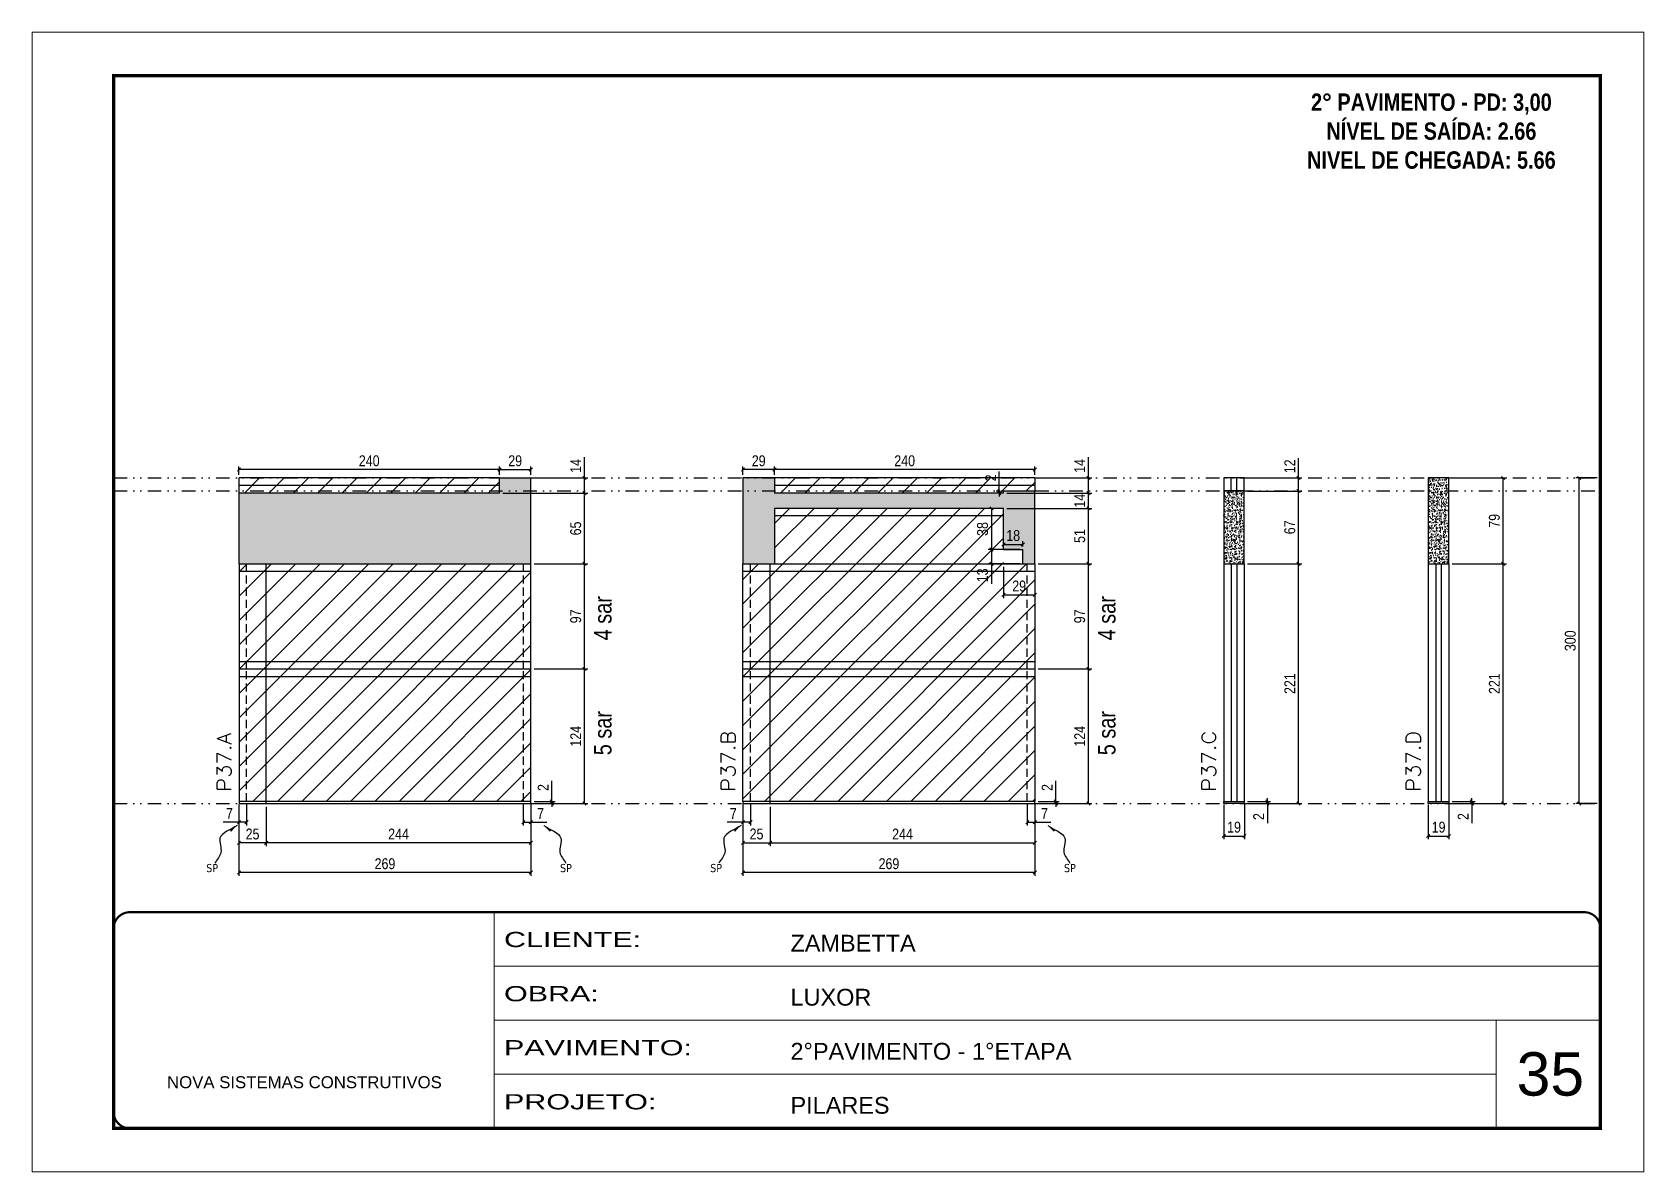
# Model space of a CAD drawing. Extents: x 14400 to 24104, y -21631 to 6985.
# Drawn here: x 17583 to 19068, y -3254 to -2204 of the extents above; entities that cross this region are included whole.
import ezdxf

# ---------------------------------------------------------------- set-up
doc = ezdxf.new("R2010")
doc.units = 0
for name, pattern in [('CONTINUO', [0]), ('DASHED', [0.75, 0.5, -0.25]), ('DIVIDE2', [0.625, 0.25, -0.125, 0, -0.125, 0, -0.125]), ('HIDDEN', [0.375, 0.25, -0.125])]:
    doc.linetypes.add(name, pattern=pattern)
for name, color, linetype, lineweight in [('CARIMBO', 255, 'Continuous', 9), ('Folhas', 255, 'Continuous', 9), ('Hachura', 251, 'Continuous', 9), ('SARRAFO DE PRESSAO', 251, 'DASHED', 9), ('Texto Seção', 7, 'Continuous', 15)]:
    doc.layers.add(name, color=color, linetype=linetype, lineweight=lineweight)
for name, color, linetype in [('COTA', 241, 'Continuous'), ('NOMENCLATURA', 7, 'Continuous'), ('Nível', 160, 'Continuous'), ('Painéis', 200, 'Continuous'), ('SARR_2.2x7', 40, 'Continuous'), ('texto', 7, 'Continuous')]:
    doc.layers.add(name, color=color, linetype=linetype)
doc.styles.add('ARIAL', font='arial.ttf')
doc.styles.add('ARIAL_NARROW', font='ARIALN.TTF', dxfattribs={"height": 0.2})
doc.styles.add('COTA TECNICA', font='techl___.ttf', dxfattribs={"height": 10})
doc.styles.add('COTA TECNICA-50', font='techl___.ttf', dxfattribs={"height": 10})
doc.styles.add('REGUA-120', font='ROMANS.shx', dxfattribs={"height": 15})
doc.styles.add('ROMANC', font='techb___.ttf', dxfattribs={"height": 2.5})
doc.styles.get("Standard").update_dxf_attribs({"font": 'arial.ttf'})
doc.styles.add('Tecnologia', font='')
doc.styles.get('Tecnologia').set_extended_font_data('Forgotten Futurist')
doc.dimstyles.new('COTA PAINEL-50', dxfattribs={"dimtxt": 10, "dimasz": 3, "dimexe": 3, "dimexo": 3, "dimgap": 3, "dimtad": 1, "dimdec": 1, "dimzin": 12, "dimdsep": 46, "dimtxsty": 'COTA TECNICA-50', "dimblk1": 'OBLIQUE', "dimblk2": 'OBLIQUE', "dimsah": 1, "dimcen": 0.9, "dimclrd": 4, "dimclre": 4, "dimclrt": 240, "dimadec": 1, "dimazin": 3, "dimtfac": 1, "dimtdec": 1, "dimtmove": 0, "dimatfit": 3, "dimfxl": 1, "dimtolj": 1, "dimtzin": 12, "dimarcsym": 0})
doc.dimstyles.new('PAINEL', dxfattribs={"dimtxt": 10, "dimasz": 3, "dimexe": 3, "dimexo": 3, "dimgap": 3, "dimtad": 1, "dimdec": 1, "dimzin": 12, "dimdsep": 46, "dimtxsty": 'COTA TECNICA', "dimblk1": 'OBLIQUE', "dimblk2": 'OBLIQUE', "dimsah": 1, "dimcen": 0.9, "dimclrd": 4, "dimclre": 4, "dimclrt": 240, "dimadec": 1, "dimazin": 3, "dimtfac": 1, "dimtdec": 1, "dimtmove": 0, "dimatfit": 3, "dimfxl": 1, "dimtolj": 1, "dimtzin": 12, "dimarcsym": 0})
doc.dimstyles.get("Standard").update_dxf_attribs({"dimtxt": 0.18, "dimasz": 0.18, "dimexe": 0.18, "dimexo": 0.0625, "dimgap": 0.09, "dimtad": 0, "dimtih": 1, "dimtoh": 1, "dimdec": 4, "dimzin": 0, "dimdsep": 46, "dimtxsty": 'Standard', "dimcen": 0.09, "dimadec": 0, "dimazin": 0, "dimtfac": 1, "dimtdec": 4, "dimtofl": 0, "dimtmove": 0, "dimatfit": 3, "dimfxl": 1, "dimtolj": 1, "dimtzin": 0, "dimarcsym": 0})

msp = doc.modelspace()

# ---------------------------------------------------------------- texts
at = {"layer": 'CARIMBO', "style": 'ARIAL'}
msp.add_text('35', height=40, dxfattribs=at).set_placement((18951.33, -3183.73))
at = {"layer": 'NOMENCLATURA', "style": 'ARIAL_NARROW'}
for s, p in [('4 sar', (18117.26, -2764.23)), ('4 sar', (18581.66, -2764.23)), ('5 sar', (18117.26, -2870.07)), ('5 sar', (18581.66, -2870.07))]:
    msp.add_text(s, height=16, rotation=90, dxfattribs=at).set_placement(p)
at = {"layer": 'NOMENCLATURA', "color": 2, "insert": (18872.79, -2260.29), "char_height": 16, "attachment_point": 2, "style": 'ROMANC'}
msp.add_mtext_dynamic_manual_height_columns('2° PAVIMENTO - PD: 3,00\\PNÍVEL DE SAÍDA: 2.66\\PNIVEL DE CHEGADA: 5.66', width=432.3511, gutter_width=1, heights=[0], dxfattribs=at)
at = {"layer": 'texto', "color": 0, "char_height": 7.5, "attachment_point": 5}
for insert in [(17749.24, -2974.08), (18075.27, -2974.08), (18213.64, -2974.08), (18539.66, -2974.08)]:
    msp.add_mtext('{\\fTahoma|b0|i0|c0|p34;\\C4;SP}', dxfattribs=dict(at, insert=insert))
at = {"layer": 'Texto Seção', "style": 'REGUA-120', "width": 1.1}
for s, p in [('P37.A', (17766.77, -2903.83)), ('P37.B', (18231.17, -2903.83)), ('P37.C', (18674.12, -2903.83)), ('P37.D', (18862.62, -2903.83))]:
    msp.add_text(s, height=13, rotation=90, dxfattribs=at).set_placement(p)

# ---------------------------------------------------------------- blocks, each defined once
blk = doc.blocks.new('9999999999')
at = {"color": 30, "linetype": 'CONTINUO'}
for p, q in [((98564.6, 34230.2), (98564.6, 34429.4)), ((98564.6, 34379.6), (99584, 34379.6)), ((98564.6, 34329.8), (99488, 34329.8)), ((99584, 34329.8), (99488, 34329.8)), ((99488, 34329.8), (99488, 34230.2)), ((98564.6, 34280), (99488, 34280))]:
    blk.add_line(p, q, dxfattribs=at)
at = {"color": 30, "linetype": 'CONTINUO', "const_width": 2}
blk.add_lwpolyline([(99584, 34230.2), (99584, 34414.4, 0.414214), (99569, 34429.4), (98229, 34429.4, 0.414214), (98214, 34414.4), (98214, 34245.2, 0.414214), (98229, 34230.2), (99584, 34230.2)], format="xyb", dxfattribs=at)
at = {"layer": 'Folhas'}
blk.add_lwpolyline([(98139, 34190.2), (99624, 34190.2), (99624, 35240.2), (98139, 35240.2)], close=True, dxfattribs=at)
at = {"layer": 'Folhas', "color": 30, "const_width": 3}
blk.add_lwpolyline([(98214, 34230.2), (99584, 34230.2), (99584, 35200.2), (98214, 35200.2)], close=True, dxfattribs=at)
at = {"color": 7, "linetype": 'Continuous', "ltscale": 5, "style": 'ARIAL'}
for s, height, p in [('ZAMBETTA', 15.48, (98837.7, 34393.1)), ('LUXOR', 15.48, (98837.7, 34343.3)), ('2°PAVIMENTO - 1°ETAPA', 15.483, (98837.7, 34293.5)), ('NOVA SISTEMAS CONSTRUTIVOS', 11.059, (98263.2, 34267.2)), ('PILARES', 15.48, (98837.7, 34243.7))]:
    blk.add_text(s, height=height, dxfattribs=at).set_placement(p)
at = {"layer": 'Folhas', "color": 7, "style": 'Tecnologia', "width": 1.5}
for s, p in [('CLIENTE:', (98573.7, 34397.2)), ('OBRA:', (98573.7, 34347.3)), ('PAVIMENTO:', (98573.7, 34297.5)), ('PROJETO:', (98573.7, 34247.7))]:
    blk.add_text(s, height=14, dxfattribs=at).set_placement(p)
blk = doc.blocks.new('_Oblique')
at = {"color": 0, "linetype": 'ByBlock', "lineweight": -2}
blk.add_line((-0.5, -0.5), (0.5, 0.5), dxfattribs=at)
blk = doc.blocks.new('*D1446')
at = {"layer": 'COTA', "color": 4, "lineweight": -2, "transparency": 16777216}
for p, q in [((17774, -2915.6), (17774, -2981.2)), ((18043, -2915.6), (18043, -2981.2)), ((18043, -2978.2), (17774, -2978.2))]:
    blk.add_line(p, q, dxfattribs=at)
at = {"layer": 'Defpoints', "color": 0, "transparency": 16777216}
for p in [(17774, -2912.6), (18043, -2912.6), (17774, -2978.2)]:
    blk.add_point(p, dxfattribs=at)
at = {"layer": 'COTA', "color": 4, "lineweight": -2, "transparency": 16777216, "xscale": 3, "yscale": 3, "zscale": 3, "rotation": 180}
blk.add_blockref('_Oblique', (17774, -2978.2), dxfattribs=at)
at = {"layer": 'COTA', "color": 4, "lineweight": -2, "transparency": 16777216, "xscale": 3, "yscale": 3, "zscale": 3}
blk.add_blockref('_Oblique', (18043, -2978.2), dxfattribs=at)
at = {"layer": 'COTA', "color": 240, "transparency": 16777216, "insert": (17908.5, -2970.1), "char_height": 10, "attachment_point": 5, "style": 'COTA TECNICA'}
blk.add_mtext('\\A1;269', dxfattribs=at)
blk = doc.blocks.new('*D1447')
at = {"layer": 'COTA', "color": 4, "lineweight": -2, "transparency": 16777216}
for p, q in [((18036, -2915.6), (18036, -2934.8)), ((18043, -2917.6), (18043, -2934.8)), ((18036, -2931.8), (18043, -2931.8)), ((18043, -2931.8), (18057.7, -2931.8))]:
    blk.add_line(p, q, dxfattribs=at)
at = {"layer": 'Defpoints', "color": 0, "transparency": 16777216}
for p in [(18036, -2912.6), (18043, -2914.6), (18043, -2931.8)]:
    blk.add_point(p, dxfattribs=at)
at = {"layer": 'COTA', "color": 4, "lineweight": -2, "transparency": 16777216, "xscale": 3, "yscale": 3, "zscale": 3, "rotation": 180}
blk.add_blockref('_Oblique', (18036, -2931.8), dxfattribs=at)
at = {"layer": 'COTA', "color": 4, "lineweight": -2, "transparency": 16777216, "xscale": 3, "yscale": 3, "zscale": 3}
blk.add_blockref('_Oblique', (18043, -2931.8), dxfattribs=at)
at = {"layer": 'COTA', "color": 240, "transparency": 16777216, "insert": (18051.9, -2923.8), "char_height": 10, "attachment_point": 5, "style": 'COTA TECNICA-50'}
blk.add_mtext('\\A1;7', dxfattribs=at)
blk = doc.blocks.new('*D1448')
at = {"layer": 'COTA', "color": 4, "lineweight": -2, "transparency": 16777216}
for p, q in [((17774, -2917.6), (17774, -2934.8)), ((17781, -2915.6), (17781, -2934.8)), ((17774, -2931.8), (17759.3, -2931.8)), ((17781, -2931.8), (17774, -2931.8))]:
    blk.add_line(p, q, dxfattribs=at)
at = {"layer": 'Defpoints', "color": 0, "transparency": 16777216}
for p in [(17774, -2914.6), (17781, -2912.6), (17774, -2931.8)]:
    blk.add_point(p, dxfattribs=at)
at = {"layer": 'COTA', "color": 4, "lineweight": -2, "transparency": 16777216, "xscale": 3, "yscale": 3, "zscale": 3, "rotation": 180}
blk.add_blockref('_Oblique', (17774, -2931.8), dxfattribs=at)
at = {"layer": 'COTA', "color": 4, "lineweight": -2, "transparency": 16777216, "xscale": 3, "yscale": 3, "zscale": 3}
blk.add_blockref('_Oblique', (17781, -2931.8), dxfattribs=at)
at = {"layer": 'COTA', "color": 240, "transparency": 16777216, "insert": (17765.2, -2923.8), "char_height": 10, "attachment_point": 5, "style": 'COTA TECNICA-50'}
blk.add_mtext('\\A1;7', dxfattribs=at)
blk = doc.blocks.new('*D1449')
at = {"layer": 'COTA', "color": 4, "lineweight": -2, "transparency": 16777216}
for p, q in [((18062.3, -2912.6), (18062.3, -2893.8)), ((18046, -2912.6), (18065.3, -2912.6)), ((18046, -2914.6), (18065.3, -2914.6)), ((18062.3, -2914.6), (18062.3, -2912.6)), ((18062.3, -2914.6), (18062.3, -2917.6))]:
    blk.add_line(p, q, dxfattribs=at)
at = {"layer": 'Defpoints', "color": 0, "transparency": 16777216}
for p in [(18043, -2912.6), (18043, -2914.6), (18062.3, -2914.6)]:
    blk.add_point(p, dxfattribs=at)
at = {"layer": 'COTA', "color": 4, "lineweight": -2, "transparency": 16777216, "xscale": 3, "yscale": 3, "zscale": 3}
for p, rotation in [((18062.3, -2912.6), 270), ((18062.3, -2914.6), 90)]:
    blk.add_blockref('_Oblique', p, dxfattribs=dict(at, rotation=rotation))
at = {"layer": 'COTA', "color": 240, "transparency": 16777216, "insert": (18054.3, -2899.8), "char_height": 10, "attachment_point": 5, "rotation": 90, "style": 'COTA TECNICA-50'}
blk.add_mtext('\\A1;2', dxfattribs=at)
blk = doc.blocks.new('*D1450')
at = {"layer": 'COTA', "color": 4, "linetype": 'ByBlock', "lineweight": -2, "transparency": 16777216}
for p, q in [((18046, -2790.6), (18095.4, -2790.6)), ((18092.4, -2914.6), (18092.4, -2790.6)), ((18046, -2914.6), (18095.4, -2914.6))]:
    blk.add_line(p, q, dxfattribs=at)
at = {"layer": 'Defpoints', "color": 0, "linetype": 'ByBlock', "transparency": 16777216}
for p in [(18043, -2790.6), (18092.4, -2790.6), (18043, -2914.6)]:
    blk.add_point(p, dxfattribs=at)
at = {"layer": 'COTA', "color": 4, "linetype": 'ByBlock', "lineweight": -2, "transparency": 16777216, "xscale": 3, "yscale": 3, "zscale": 3}
for p, rotation in [((18092.4, -2790.6), 90), ((18092.4, -2914.6), 270)]:
    blk.add_blockref('_Oblique', p, dxfattribs=dict(at, rotation=rotation))
at = {"layer": 'COTA', "color": 240, "linetype": 'ByBlock', "transparency": 16777216, "insert": (18084.3, -2852.6), "char_height": 10, "attachment_point": 5, "rotation": 90, "style": 'COTA TECNICA'}
blk.add_mtext('\\A1;124', dxfattribs=at)
blk = doc.blocks.new('*D1451')
at = {"layer": 'COTA', "color": 4, "lineweight": -2, "transparency": 16777216}
for p, q in [((17774, -2917.6), (17774, -2953.8)), ((17799, -2917.6), (17799, -2953.8)), ((17799, -2950.8), (17774, -2950.8))]:
    blk.add_line(p, q, dxfattribs=at)
at = {"layer": 'Defpoints', "color": 0, "transparency": 16777216}
for p in [(17774, -2914.6), (17799, -2914.6), (17774, -2950.8)]:
    blk.add_point(p, dxfattribs=at)
at = {"layer": 'COTA', "color": 4, "lineweight": -2, "transparency": 16777216, "xscale": 3, "yscale": 3, "zscale": 3, "rotation": 180}
blk.add_blockref('_Oblique', (17774, -2950.8), dxfattribs=at)
at = {"layer": 'COTA', "color": 4, "lineweight": -2, "transparency": 16777216, "xscale": 3, "yscale": 3, "zscale": 3}
blk.add_blockref('_Oblique', (17799, -2950.8), dxfattribs=at)
at = {"layer": 'COTA', "color": 240, "transparency": 16777216, "insert": (17786.5, -2942.7), "char_height": 10, "attachment_point": 5, "style": 'COTA TECNICA'}
blk.add_mtext('\\A1;25', dxfattribs=at)
blk = doc.blocks.new('*D1452')
at = {"layer": 'COTA', "color": 4, "lineweight": -2, "transparency": 16777216}
for p, q in [((17799, -2917.6), (17799, -2953.8)), ((18043, -2917.6), (18043, -2953.8)), ((18043, -2950.8), (17799, -2950.8))]:
    blk.add_line(p, q, dxfattribs=at)
at = {"layer": 'Defpoints', "color": 0, "transparency": 16777216}
for p in [(17799, -2914.6), (18043, -2914.6), (17799, -2950.8)]:
    blk.add_point(p, dxfattribs=at)
at = {"layer": 'COTA', "color": 4, "lineweight": -2, "transparency": 16777216, "xscale": 3, "yscale": 3, "zscale": 3, "rotation": 180}
blk.add_blockref('_Oblique', (17799, -2950.8), dxfattribs=at)
at = {"layer": 'COTA', "color": 4, "lineweight": -2, "transparency": 16777216, "xscale": 3, "yscale": 3, "zscale": 3}
blk.add_blockref('_Oblique', (18043, -2950.8), dxfattribs=at)
at = {"layer": 'COTA', "color": 240, "transparency": 16777216, "insert": (17921, -2942.7), "char_height": 10, "attachment_point": 5, "style": 'COTA TECNICA'}
blk.add_mtext('\\A1;244', dxfattribs=at)
blk = doc.blocks.new('*D1453')
at = {"layer": 'COTA', "color": 4, "lineweight": -2, "transparency": 16777216}
for p, q in [((18238.4, -2915.6), (18238.4, -2981.2)), ((18507.4, -2915.6), (18507.4, -2981.2)), ((18507.4, -2978.2), (18238.4, -2978.2))]:
    blk.add_line(p, q, dxfattribs=at)
at = {"layer": 'Defpoints', "color": 0, "transparency": 16777216}
for p in [(18238.4, -2912.6), (18507.4, -2912.6), (18238.4, -2978.2)]:
    blk.add_point(p, dxfattribs=at)
at = {"layer": 'COTA', "color": 4, "lineweight": -2, "transparency": 16777216, "xscale": 3, "yscale": 3, "zscale": 3, "rotation": 180}
blk.add_blockref('_Oblique', (18238.4, -2978.2), dxfattribs=at)
at = {"layer": 'COTA', "color": 4, "lineweight": -2, "transparency": 16777216, "xscale": 3, "yscale": 3, "zscale": 3}
blk.add_blockref('_Oblique', (18507.4, -2978.2), dxfattribs=at)
at = {"layer": 'COTA', "color": 240, "transparency": 16777216, "insert": (18372.9, -2970.1), "char_height": 10, "attachment_point": 5, "style": 'COTA TECNICA'}
blk.add_mtext('\\A1;269', dxfattribs=at)
blk = doc.blocks.new('*D1454')
at = {"layer": 'COTA', "color": 4, "lineweight": -2, "transparency": 16777216}
for p, q in [((18500.4, -2915.6), (18500.4, -2934.8)), ((18507.4, -2917.6), (18507.4, -2934.8)), ((18500.4, -2931.8), (18507.4, -2931.8)), ((18507.4, -2931.8), (18522.1, -2931.8))]:
    blk.add_line(p, q, dxfattribs=at)
at = {"layer": 'Defpoints', "color": 0, "transparency": 16777216}
for p in [(18500.4, -2912.6), (18507.4, -2914.6), (18507.4, -2931.8)]:
    blk.add_point(p, dxfattribs=at)
at = {"layer": 'COTA', "color": 4, "lineweight": -2, "transparency": 16777216, "xscale": 3, "yscale": 3, "zscale": 3, "rotation": 180}
blk.add_blockref('_Oblique', (18500.4, -2931.8), dxfattribs=at)
at = {"layer": 'COTA', "color": 4, "lineweight": -2, "transparency": 16777216, "xscale": 3, "yscale": 3, "zscale": 3}
blk.add_blockref('_Oblique', (18507.4, -2931.8), dxfattribs=at)
at = {"layer": 'COTA', "color": 240, "transparency": 16777216, "insert": (18516.3, -2923.8), "char_height": 10, "attachment_point": 5, "style": 'COTA TECNICA-50'}
blk.add_mtext('\\A1;7', dxfattribs=at)
blk = doc.blocks.new('*D1455')
at = {"layer": 'COTA', "color": 4, "lineweight": -2, "transparency": 16777216}
for p, q in [((18238.4, -2917.6), (18238.4, -2934.8)), ((18245.4, -2915.6), (18245.4, -2934.8)), ((18238.4, -2931.8), (18223.7, -2931.8)), ((18245.4, -2931.8), (18238.4, -2931.8))]:
    blk.add_line(p, q, dxfattribs=at)
at = {"layer": 'Defpoints', "color": 0, "transparency": 16777216}
for p in [(18238.4, -2914.6), (18245.4, -2912.6), (18238.4, -2931.8)]:
    blk.add_point(p, dxfattribs=at)
at = {"layer": 'COTA', "color": 4, "lineweight": -2, "transparency": 16777216, "xscale": 3, "yscale": 3, "zscale": 3, "rotation": 180}
blk.add_blockref('_Oblique', (18238.4, -2931.8), dxfattribs=at)
at = {"layer": 'COTA', "color": 4, "lineweight": -2, "transparency": 16777216, "xscale": 3, "yscale": 3, "zscale": 3}
blk.add_blockref('_Oblique', (18245.4, -2931.8), dxfattribs=at)
at = {"layer": 'COTA', "color": 240, "transparency": 16777216, "insert": (18229.5, -2923.8), "char_height": 10, "attachment_point": 5, "style": 'COTA TECNICA-50'}
blk.add_mtext('\\A1;7', dxfattribs=at)
blk = doc.blocks.new('*D1456')
at = {"layer": 'COTA', "color": 4, "lineweight": -2, "transparency": 16777216}
for p, q in [((18526.7, -2912.6), (18526.7, -2893.8)), ((18510.4, -2912.6), (18529.7, -2912.6)), ((18510.4, -2914.6), (18529.7, -2914.6)), ((18526.7, -2914.6), (18526.7, -2912.6)), ((18526.7, -2914.6), (18526.7, -2917.6))]:
    blk.add_line(p, q, dxfattribs=at)
at = {"layer": 'Defpoints', "color": 0, "transparency": 16777216}
for p in [(18507.4, -2912.6), (18507.4, -2914.6), (18526.7, -2914.6)]:
    blk.add_point(p, dxfattribs=at)
at = {"layer": 'COTA', "color": 4, "lineweight": -2, "transparency": 16777216, "xscale": 3, "yscale": 3, "zscale": 3}
for p, rotation in [((18526.7, -2912.6), 270), ((18526.7, -2914.6), 90)]:
    blk.add_blockref('_Oblique', p, dxfattribs=dict(at, rotation=rotation))
at = {"layer": 'COTA', "color": 240, "transparency": 16777216, "insert": (18518.7, -2899.8), "char_height": 10, "attachment_point": 5, "rotation": 90, "style": 'COTA TECNICA-50'}
blk.add_mtext('\\A1;2', dxfattribs=at)
blk = doc.blocks.new('*D1457')
at = {"layer": 'COTA', "color": 4, "linetype": 'ByBlock', "lineweight": -2, "transparency": 16777216}
for p, q in [((18510.4, -2790.6), (18559.8, -2790.6)), ((18556.8, -2914.6), (18556.8, -2790.6)), ((18510.4, -2914.6), (18559.8, -2914.6))]:
    blk.add_line(p, q, dxfattribs=at)
at = {"layer": 'Defpoints', "color": 0, "linetype": 'ByBlock', "transparency": 16777216}
for p in [(18507.4, -2790.6), (18556.8, -2790.6), (18507.4, -2914.6)]:
    blk.add_point(p, dxfattribs=at)
at = {"layer": 'COTA', "color": 4, "linetype": 'ByBlock', "lineweight": -2, "transparency": 16777216, "xscale": 3, "yscale": 3, "zscale": 3}
for p, rotation in [((18556.8, -2790.6), 90), ((18556.8, -2914.6), 270)]:
    blk.add_blockref('_Oblique', p, dxfattribs=dict(at, rotation=rotation))
at = {"layer": 'COTA', "color": 240, "linetype": 'ByBlock', "transparency": 16777216, "insert": (18548.7, -2852.6), "char_height": 10, "attachment_point": 5, "rotation": 90, "style": 'COTA TECNICA'}
blk.add_mtext('\\A1;124', dxfattribs=at)
blk = doc.blocks.new('*D1458')
at = {"layer": 'COTA', "color": 4, "lineweight": -2, "transparency": 16777216}
for p, q in [((18263.4, -2917.6), (18263.4, -2953.8)), ((18507.4, -2917.6), (18507.4, -2953.8)), ((18263.4, -2950.8), (18507.4, -2950.8))]:
    blk.add_line(p, q, dxfattribs=at)
at = {"layer": 'Defpoints', "color": 0, "transparency": 16777216}
for p in [(18263.4, -2914.6), (18507.4, -2914.6), (18507.4, -2950.8)]:
    blk.add_point(p, dxfattribs=at)
at = {"layer": 'COTA', "color": 4, "lineweight": -2, "transparency": 16777216, "xscale": 3, "yscale": 3, "zscale": 3, "rotation": 180}
blk.add_blockref('_Oblique', (18263.4, -2950.8), dxfattribs=at)
at = {"layer": 'COTA', "color": 4, "lineweight": -2, "transparency": 16777216, "xscale": 3, "yscale": 3, "zscale": 3}
blk.add_blockref('_Oblique', (18507.4, -2950.8), dxfattribs=at)
at = {"layer": 'COTA', "color": 240, "transparency": 16777216, "insert": (18385.4, -2942.7), "char_height": 10, "attachment_point": 5, "style": 'COTA TECNICA'}
blk.add_mtext('\\A1;244', dxfattribs=at)
blk = doc.blocks.new('*D1459')
at = {"layer": 'COTA', "color": 4, "lineweight": -2, "transparency": 16777216}
for p, q in [((18238.4, -2917.6), (18238.4, -2953.8)), ((18263.4, -2917.6), (18263.4, -2953.8)), ((18238.4, -2950.8), (18263.4, -2950.8))]:
    blk.add_line(p, q, dxfattribs=at)
at = {"layer": 'Defpoints', "color": 0, "transparency": 16777216}
for p in [(18238.4, -2914.6), (18263.4, -2914.6), (18263.4, -2950.8)]:
    blk.add_point(p, dxfattribs=at)
at = {"layer": 'COTA', "color": 4, "lineweight": -2, "transparency": 16777216, "xscale": 3, "yscale": 3, "zscale": 3, "rotation": 180}
blk.add_blockref('_Oblique', (18238.4, -2950.8), dxfattribs=at)
at = {"layer": 'COTA', "color": 4, "lineweight": -2, "transparency": 16777216, "xscale": 3, "yscale": 3, "zscale": 3}
blk.add_blockref('_Oblique', (18263.4, -2950.8), dxfattribs=at)
at = {"layer": 'COTA', "color": 240, "transparency": 16777216, "insert": (18250.9, -2942.7), "char_height": 10, "attachment_point": 5, "style": 'COTA TECNICA'}
blk.add_mtext('\\A1;25', dxfattribs=at)
blk = doc.blocks.new('*D1444')
at = {"layer": 'COTA', "color": 4, "lineweight": -2, "transparency": 16777216}
for p, q in [((18046, -2693.6), (18095.4, -2693.6)), ((18092.4, -2790.6), (18092.4, -2693.6)), ((18046, -2790.6), (18095.4, -2790.6))]:
    blk.add_line(p, q, dxfattribs=at)
at = {"layer": 'Defpoints', "color": 0, "transparency": 16777216}
for p in [(18043, -2693.6), (18092.4, -2693.6), (18043, -2790.6)]:
    blk.add_point(p, dxfattribs=at)
at = {"layer": 'COTA', "color": 4, "lineweight": -2, "transparency": 16777216, "xscale": 3, "yscale": 3, "zscale": 3}
for p, rotation in [((18092.4, -2693.6), 90), ((18092.4, -2790.6), 270)]:
    blk.add_blockref('_Oblique', p, dxfattribs=dict(at, rotation=rotation))
at = {"layer": 'COTA', "color": 240, "transparency": 16777216, "insert": (18084.3, -2742.1), "char_height": 10, "attachment_point": 5, "rotation": 90, "style": 'COTA TECNICA'}
blk.add_mtext('\\A1;97', dxfattribs=at)
blk = doc.blocks.new('*D1445')
at = {"layer": 'COTA', "color": 4, "lineweight": -2, "transparency": 16777216}
for p, q in [((18510.4, -2693.6), (18559.8, -2693.6)), ((18556.8, -2790.6), (18556.8, -2693.6)), ((18510.4, -2790.6), (18559.8, -2790.6))]:
    blk.add_line(p, q, dxfattribs=at)
at = {"layer": 'Defpoints', "color": 0, "transparency": 16777216}
for p in [(18507.4, -2693.6), (18556.8, -2693.6), (18507.4, -2790.6)]:
    blk.add_point(p, dxfattribs=at)
at = {"layer": 'COTA', "color": 4, "lineweight": -2, "transparency": 16777216, "xscale": 3, "yscale": 3, "zscale": 3}
for p, rotation in [((18556.8, -2693.6), 90), ((18556.8, -2790.6), 270)]:
    blk.add_blockref('_Oblique', p, dxfattribs=dict(at, rotation=rotation))
at = {"layer": 'COTA', "color": 240, "transparency": 16777216, "insert": (18548.7, -2742.1), "char_height": 10, "attachment_point": 5, "rotation": 90, "style": 'COTA TECNICA'}
blk.add_mtext('\\A1;97', dxfattribs=at)
blk = doc.blocks.new('*D1460')
at = {"layer": 'COTA', "color": 4, "lineweight": -2, "transparency": 16777216}
for p, q in [((19025.5, -2614.6), (19006, -2614.6)), ((19009, -2914.6), (19009, -2614.6)), ((19025.5, -2914.6), (19006, -2914.6))]:
    blk.add_line(p, q, dxfattribs=at)
at = {"layer": 'Defpoints', "color": 0, "transparency": 16777216}
for p in [(19009, -2614.6), (19028.5, -2614.6), (19028.5, -2914.6)]:
    blk.add_point(p, dxfattribs=at)
at = {"layer": 'COTA', "color": 4, "lineweight": -2, "transparency": 16777216, "xscale": 3, "yscale": 3, "zscale": 3}
for p, rotation in [((19009, -2614.6), 90), ((19009, -2914.6), 270)]:
    blk.add_blockref('_Oblique', p, dxfattribs=dict(at, rotation=rotation))
at = {"layer": 'COTA', "color": 240, "transparency": 16777216, "insert": (19000.8, -2764.6), "char_height": 10, "attachment_point": 5, "rotation": 90, "style": 'COTA TECNICA'}
blk.add_mtext('\\A1;300', dxfattribs=at)
blk = doc.blocks.new('*D1461')
at = {"layer": 'COTA', "color": 4, "lineweight": -2, "transparency": 16777216}
for p, q in [((18014, -2611.6), (18014, -2603.9)), ((18014, -2606.9), (18043, -2606.9)), ((18043, -2611.6), (18043, -2603.9))]:
    blk.add_line(p, q, dxfattribs=at)
at = {"layer": 'Defpoints', "color": 0, "transparency": 16777216}
for p in [(18043, -2606.9), (18014, -2614.6), (18043, -2614.6)]:
    blk.add_point(p, dxfattribs=at)
at = {"layer": 'COTA', "color": 4, "lineweight": -2, "transparency": 16777216, "xscale": 3, "yscale": 3, "zscale": 3, "rotation": 180}
blk.add_blockref('_Oblique', (18014, -2606.9), dxfattribs=at)
at = {"layer": 'COTA', "color": 4, "lineweight": -2, "transparency": 16777216, "xscale": 3, "yscale": 3, "zscale": 3}
blk.add_blockref('_Oblique', (18043, -2606.9), dxfattribs=at)
at = {"layer": 'COTA', "color": 240, "transparency": 16777216, "insert": (18028.5, -2598.8), "char_height": 10, "attachment_point": 5, "style": 'COTA TECNICA'}
blk.add_mtext('\\A1;29', dxfattribs=at)
blk = doc.blocks.new('*D1464')
at = {"layer": 'COTA', "color": 4, "lineweight": -2, "transparency": 16777216}
for p, q in [((17774, -2611.6), (17774, -2603.9)), ((18014, -2606.9), (17774, -2606.9)), ((18014, -2611.6), (18014, -2603.9))]:
    blk.add_line(p, q, dxfattribs=at)
at = {"layer": 'Defpoints', "color": 0, "transparency": 16777216}
for p in [(17774, -2606.9), (17774, -2614.6), (18014, -2614.6)]:
    blk.add_point(p, dxfattribs=at)
at = {"layer": 'COTA', "color": 4, "lineweight": -2, "transparency": 16777216, "xscale": 3, "yscale": 3, "zscale": 3, "rotation": 180}
blk.add_blockref('_Oblique', (17774, -2606.9), dxfattribs=at)
at = {"layer": 'COTA', "color": 4, "lineweight": -2, "transparency": 16777216, "xscale": 3, "yscale": 3, "zscale": 3}
blk.add_blockref('_Oblique', (18014, -2606.9), dxfattribs=at)
at = {"layer": 'COTA', "color": 240, "transparency": 16777216, "insert": (17894, -2598.8), "char_height": 10, "attachment_point": 5, "style": 'COTA TECNICA'}
blk.add_mtext('\\A1;240', dxfattribs=at)
blk = doc.blocks.new('*D1462')
at = {"layer": 'COTA', "color": 4, "lineweight": -2, "transparency": 16777216}
for p, q in [((18267.4, -2611.6), (18267.4, -2603.9)), ((18507.4, -2606.9), (18267.4, -2606.9)), ((18507.4, -2611.6), (18507.4, -2603.9))]:
    blk.add_line(p, q, dxfattribs=at)
at = {"layer": 'Defpoints', "color": 0, "transparency": 16777216}
for p in [(18267.4, -2606.9), (18267.4, -2614.6), (18507.4, -2614.6)]:
    blk.add_point(p, dxfattribs=at)
at = {"layer": 'COTA', "color": 4, "lineweight": -2, "transparency": 16777216, "xscale": 3, "yscale": 3, "zscale": 3, "rotation": 180}
blk.add_blockref('_Oblique', (18267.4, -2606.9), dxfattribs=at)
at = {"layer": 'COTA', "color": 4, "lineweight": -2, "transparency": 16777216, "xscale": 3, "yscale": 3, "zscale": 3}
blk.add_blockref('_Oblique', (18507.4, -2606.9), dxfattribs=at)
at = {"layer": 'COTA', "color": 240, "transparency": 16777216, "insert": (18387.4, -2598.8), "char_height": 10, "attachment_point": 5, "style": 'COTA TECNICA'}
blk.add_mtext('\\A1;240', dxfattribs=at)
blk = doc.blocks.new('*D1463')
at = {"layer": 'COTA', "color": 4, "lineweight": -2, "transparency": 16777216}
for p, q in [((18238.4, -2611.6), (18238.4, -2603.9)), ((18267.4, -2606.9), (18238.4, -2606.9)), ((18267.4, -2611.6), (18267.4, -2603.9))]:
    blk.add_line(p, q, dxfattribs=at)
at = {"layer": 'Defpoints', "color": 0, "transparency": 16777216}
for p in [(18238.4, -2606.9), (18238.4, -2614.6), (18267.4, -2614.6)]:
    blk.add_point(p, dxfattribs=at)
at = {"layer": 'COTA', "color": 4, "lineweight": -2, "transparency": 16777216, "xscale": 3, "yscale": 3, "zscale": 3, "rotation": 180}
blk.add_blockref('_Oblique', (18238.4, -2606.9), dxfattribs=at)
at = {"layer": 'COTA', "color": 4, "lineweight": -2, "transparency": 16777216, "xscale": 3, "yscale": 3, "zscale": 3}
blk.add_blockref('_Oblique', (18267.4, -2606.9), dxfattribs=at)
at = {"layer": 'COTA', "color": 240, "transparency": 16777216, "insert": (18252.9, -2598.8), "char_height": 10, "attachment_point": 5, "style": 'COTA TECNICA'}
blk.add_mtext('\\A1;29', dxfattribs=at)
blk = doc.blocks.new('*D1465')
at = {"layer": 'COTA', "color": 4, "lineweight": -2, "transparency": 16777216}
for p, q in [((18092.4, -2614.6), (18092.4, -2595.5)), ((18046, -2614.6), (18095.4, -2614.6)), ((18092.4, -2628.6), (18092.4, -2614.6)), ((18017, -2628.6), (18095.4, -2628.6))]:
    blk.add_line(p, q, dxfattribs=at)
at = {"layer": 'Defpoints', "color": 0, "transparency": 16777216}
for p in [(18043, -2614.6), (18092.4, -2614.6), (18014, -2628.6)]:
    blk.add_point(p, dxfattribs=at)
at = {"layer": 'COTA', "color": 4, "lineweight": -2, "transparency": 16777216, "xscale": 3, "yscale": 3, "zscale": 3}
for p, rotation in [((18092.4, -2614.6), 90), ((18092.4, -2628.6), 270)]:
    blk.add_blockref('_Oblique', p, dxfattribs=dict(at, rotation=rotation))
at = {"layer": 'COTA', "color": 240, "transparency": 16777216, "insert": (18084.3, -2603.5), "char_height": 10, "attachment_point": 5, "rotation": 90, "style": 'COTA TECNICA'}
blk.add_mtext('\\A1;14', dxfattribs=at)
blk = doc.blocks.new('*D1466')
at = {"layer": 'COTA', "color": 4, "lineweight": -2, "transparency": 16777216}
for p, q in [((18481.4, -2628.6), (18559.8, -2628.6)), ((18481.4, -2642.6), (18559.8, -2642.6)), ((18556.8, -2642.6), (18556.8, -2628.6))]:
    blk.add_line(p, q, dxfattribs=at)
at = {"layer": 'Defpoints', "color": 0, "transparency": 16777216}
for p in [(18478.4, -2628.6), (18478.4, -2642.6), (18556.8, -2628.6)]:
    blk.add_point(p, dxfattribs=at)
at = {"layer": 'COTA', "color": 4, "lineweight": -2, "transparency": 16777216, "xscale": 3, "yscale": 3, "zscale": 3}
for p, rotation in [((18556.8, -2628.6), 90), ((18556.8, -2642.6), 270)]:
    blk.add_blockref('_Oblique', p, dxfattribs=dict(at, rotation=rotation))
at = {"layer": 'COTA', "color": 240, "transparency": 16777216, "insert": (18548.7, -2635.6), "char_height": 10, "attachment_point": 5, "rotation": 90, "style": 'COTA TECNICA'}
blk.add_mtext('\\A1;14', dxfattribs=at)
blk = doc.blocks.new('*D1467')
at = {"layer": 'COTA', "color": 4, "lineweight": -2, "transparency": 16777216}
for p, q in [((18556.8, -2614.6), (18556.8, -2595.5)), ((18510.4, -2614.6), (18559.8, -2614.6)), ((18556.8, -2628.6), (18556.8, -2614.6)), ((18481.4, -2628.6), (18559.8, -2628.6))]:
    blk.add_line(p, q, dxfattribs=at)
at = {"layer": 'Defpoints', "color": 0, "transparency": 16777216}
for p in [(18507.4, -2614.6), (18556.8, -2614.6), (18478.4, -2628.6)]:
    blk.add_point(p, dxfattribs=at)
at = {"layer": 'COTA', "color": 4, "lineweight": -2, "transparency": 16777216, "xscale": 3, "yscale": 3, "zscale": 3}
for p, rotation in [((18556.8, -2614.6), 90), ((18556.8, -2628.6), 270)]:
    blk.add_blockref('_Oblique', p, dxfattribs=dict(at, rotation=rotation))
at = {"layer": 'COTA', "color": 240, "transparency": 16777216, "insert": (18548.7, -2603.5), "char_height": 10, "attachment_point": 5, "rotation": 90, "style": 'COTA TECNICA'}
blk.add_mtext('\\A1;14', dxfattribs=at)
blk = doc.blocks.new('*D2090')
at = {"layer": 'COTA', "color": 4, "lineweight": -2, "transparency": 16777216}
for p, q in [((18017, -2628.6), (18095.4, -2628.6)), ((18092.4, -2693.6), (18092.4, -2628.6)), ((18046, -2693.6), (18095.4, -2693.6))]:
    blk.add_line(p, q, dxfattribs=at)
at = {"layer": 'Defpoints', "color": 0, "transparency": 16777216}
for p in [(18014, -2628.6), (18092.4, -2628.6), (18043, -2693.6)]:
    blk.add_point(p, dxfattribs=at)
at = {"layer": 'COTA', "color": 4, "lineweight": -2, "transparency": 16777216, "xscale": 3, "yscale": 3, "zscale": 3}
for p, rotation in [((18092.4, -2628.6), 90), ((18092.4, -2693.6), 270)]:
    blk.add_blockref('_Oblique', p, dxfattribs=dict(at, rotation=rotation))
at = {"layer": 'COTA', "color": 240, "transparency": 16777216, "insert": (18084.3, -2661.1), "char_height": 10, "attachment_point": 5, "rotation": 90, "style": 'COTA TECNICA'}
blk.add_mtext('\\A1;65', dxfattribs=at)
blk = doc.blocks.new('*D2091')
at = {"layer": 'COTA', "color": 4, "lineweight": -2, "transparency": 16777216}
for p, q in [((18481.4, -2642.6), (18559.8, -2642.6)), ((18556.8, -2693.6), (18556.8, -2642.6)), ((18510.4, -2693.6), (18559.8, -2693.6))]:
    blk.add_line(p, q, dxfattribs=at)
at = {"layer": 'Defpoints', "color": 0, "transparency": 16777216}
for p in [(18478.4, -2642.6), (18556.8, -2642.6), (18507.4, -2693.6)]:
    blk.add_point(p, dxfattribs=at)
at = {"layer": 'COTA', "color": 4, "lineweight": -2, "transparency": 16777216, "xscale": 3, "yscale": 3, "zscale": 3}
for p, rotation in [((18556.8, -2642.6), 90), ((18556.8, -2693.6), 270)]:
    blk.add_blockref('_Oblique', p, dxfattribs=dict(at, rotation=rotation))
at = {"layer": 'COTA', "color": 240, "transparency": 16777216, "insert": (18548.7, -2668.1), "char_height": 10, "attachment_point": 5, "rotation": 90, "style": 'COTA TECNICA'}
blk.add_mtext('\\A1;51', dxfattribs=at)
blk = doc.blocks.new('*D2092')
at = {"layer": 'COTA', "color": 4, "lineweight": -2, "transparency": 16777216}
for p, q in [((18474.6, -2626.6), (18474.6, -2608.5)), ((18475.4, -2626.6), (18471.6, -2626.6)), ((18474.6, -2628.6), (18474.6, -2626.6)), ((18475.4, -2628.6), (18471.6, -2628.6)), ((18474.6, -2628.6), (18474.6, -2631.6))]:
    blk.add_line(p, q, dxfattribs=at)
at = {"layer": 'Defpoints', "color": 0, "transparency": 16777216}
for p in [(18474.6, -2626.6), (18478.4, -2626.6), (18478.4, -2628.6)]:
    blk.add_point(p, dxfattribs=at)
at = {"layer": 'COTA', "color": 4, "lineweight": -2, "transparency": 16777216, "xscale": 3, "yscale": 3, "zscale": 3}
for p, rotation in [((18474.6, -2626.6), 270), ((18474.6, -2628.6), 90)]:
    blk.add_blockref('_Oblique', p, dxfattribs=dict(at, rotation=rotation))
at = {"layer": 'COTA', "color": 240, "transparency": 16777216, "insert": (18466.6, -2614.5), "char_height": 10, "attachment_point": 5, "rotation": 90, "style": 'COTA TECNICA'}
blk.add_mtext('\\A1;2', dxfattribs=at)
blk = doc.blocks.new('*D2093')
at = {"layer": 'COTA', "color": 4, "lineweight": -2, "transparency": 16777216}
for p, q in [((18478.4, -2696.6), (18478.4, -2725.3)), ((18507.4, -2696.6), (18507.4, -2725.3)), ((18478.4, -2722.3), (18507.4, -2722.3))]:
    blk.add_line(p, q, dxfattribs=at)
at = {"layer": 'Defpoints', "color": 0, "transparency": 16777216}
for p in [(18478.4, -2693.6), (18507.4, -2693.6), (18507.4, -2722.3)]:
    blk.add_point(p, dxfattribs=at)
at = {"layer": 'COTA', "color": 4, "lineweight": -2, "transparency": 16777216, "xscale": 3, "yscale": 3, "zscale": 3, "rotation": 180}
blk.add_blockref('_Oblique', (18478.4, -2722.3), dxfattribs=at)
at = {"layer": 'COTA', "color": 4, "lineweight": -2, "transparency": 16777216, "xscale": 3, "yscale": 3, "zscale": 3}
blk.add_blockref('_Oblique', (18507.4, -2722.3), dxfattribs=at)
at = {"layer": 'COTA', "color": 240, "transparency": 16777216, "insert": (18492.9, -2714.2), "char_height": 10, "attachment_point": 5, "style": 'COTA TECNICA'}
blk.add_mtext('\\A1;29', dxfattribs=at)
blk = doc.blocks.new('*D2094')
at = {"layer": 'COTA', "color": 4, "lineweight": -2, "transparency": 16777216}
for p, q in [((18681.4, -2915.6), (18681.4, -2947.5)), ((18700.4, -2915.6), (18700.4, -2947.5)), ((18681.4, -2944.5), (18700.4, -2944.5))]:
    blk.add_line(p, q, dxfattribs=at)
at = {"layer": 'Defpoints', "color": 0, "transparency": 16777216}
for p in [(18681.4, -2912.6), (18700.4, -2912.6), (18700.4, -2944.5)]:
    blk.add_point(p, dxfattribs=at)
at = {"layer": 'COTA', "color": 4, "lineweight": -2, "transparency": 16777216, "xscale": 3, "yscale": 3, "zscale": 3, "rotation": 180}
blk.add_blockref('_Oblique', (18681.4, -2944.5), dxfattribs=at)
at = {"layer": 'COTA', "color": 4, "lineweight": -2, "transparency": 16777216, "xscale": 3, "yscale": 3, "zscale": 3}
blk.add_blockref('_Oblique', (18700.4, -2944.5), dxfattribs=at)
at = {"layer": 'COTA', "color": 240, "transparency": 16777216, "insert": (18690.9, -2936.4), "char_height": 10, "attachment_point": 5, "style": 'COTA TECNICA'}
blk.add_mtext('\\A1;19', dxfattribs=at)
blk = doc.blocks.new('*D2095')
at = {"layer": 'COTA', "color": 4, "lineweight": -2, "transparency": 16777216}
for p, q in [((18721.6, -2912.6), (18721.6, -2909.6)), ((18703.4, -2912.6), (18724.6, -2912.6)), ((18703.4, -2914.6), (18724.6, -2914.6)), ((18721.6, -2912.6), (18721.6, -2914.6)), ((18721.6, -2914.6), (18721.6, -2932.7))]:
    blk.add_line(p, q, dxfattribs=at)
at = {"layer": 'Defpoints', "color": 0, "transparency": 16777216}
for p in [(18700.4, -2912.6), (18700.4, -2914.6), (18721.6, -2912.6)]:
    blk.add_point(p, dxfattribs=at)
at = {"layer": 'COTA', "color": 4, "lineweight": -2, "transparency": 16777216, "xscale": 3, "yscale": 3, "zscale": 3}
for p, rotation in [((18721.6, -2912.6), 270), ((18721.6, -2914.6), 90)]:
    blk.add_blockref('_Oblique', p, dxfattribs=dict(at, rotation=rotation))
at = {"layer": 'COTA', "color": 240, "transparency": 16777216, "insert": (18713.6, -2926.6), "char_height": 10, "attachment_point": 5, "rotation": 90, "style": 'COTA TECNICA-50'}
blk.add_mtext('\\A1;2', dxfattribs=at)
blk = doc.blocks.new('*D2096')
at = {"layer": 'COTA', "color": 4, "lineweight": -2, "transparency": 16777216}
for p, q in [((18703.4, -2693.6), (18753.4, -2693.6)), ((18750.4, -2914.6), (18750.4, -2693.6)), ((18703.4, -2914.6), (18753.4, -2914.6))]:
    blk.add_line(p, q, dxfattribs=at)
at = {"layer": 'Defpoints', "color": 0, "transparency": 16777216}
for p in [(18700.4, -2693.6), (18750.4, -2693.6), (18700.4, -2914.6)]:
    blk.add_point(p, dxfattribs=at)
at = {"layer": 'COTA', "color": 4, "lineweight": -2, "transparency": 16777216, "xscale": 3, "yscale": 3, "zscale": 3}
for p, rotation in [((18750.4, -2693.6), 90), ((18750.4, -2914.6), 270)]:
    blk.add_blockref('_Oblique', p, dxfattribs=dict(at, rotation=rotation))
at = {"layer": 'COTA', "color": 240, "transparency": 16777216, "insert": (18742.3, -2804.1), "char_height": 10, "attachment_point": 5, "rotation": 90, "style": 'COTA TECNICA-50'}
blk.add_mtext('\\A1;221', dxfattribs=at)
blk = doc.blocks.new('*D2097')
at = {"layer": 'COTA', "color": 4, "lineweight": -2, "transparency": 16777216}
for p, q in [((18703.4, -2626.6), (18753.4, -2626.6)), ((18750.4, -2693.6), (18750.4, -2626.6)), ((18703.4, -2693.6), (18753.4, -2693.6))]:
    blk.add_line(p, q, dxfattribs=at)
at = {"layer": 'Defpoints', "color": 0, "transparency": 16777216}
for p in [(18700.4, -2626.6), (18750.4, -2626.6), (18700.4, -2693.6)]:
    blk.add_point(p, dxfattribs=at)
at = {"layer": 'COTA', "color": 4, "lineweight": -2, "transparency": 16777216, "xscale": 3, "yscale": 3, "zscale": 3}
for p, rotation in [((18750.4, -2626.6), 90), ((18750.4, -2693.6), 270)]:
    blk.add_blockref('_Oblique', p, dxfattribs=dict(at, rotation=rotation))
at = {"layer": 'COTA', "color": 240, "transparency": 16777216, "insert": (18742.3, -2660.1), "char_height": 10, "attachment_point": 5, "rotation": 90, "style": 'COTA TECNICA'}
blk.add_mtext('\\A1;67', dxfattribs=at)
blk = doc.blocks.new('*D2098')
at = {"layer": 'COTA', "color": 4, "lineweight": -2, "transparency": 16777216}
for p, q in [((18750.4, -2614.6), (18750.4, -2596.3)), ((18703.4, -2614.6), (18753.4, -2614.6)), ((18703.4, -2626.6), (18753.4, -2626.6)), ((18750.4, -2626.6), (18750.4, -2614.6))]:
    blk.add_line(p, q, dxfattribs=at)
at = {"layer": 'Defpoints', "color": 0, "transparency": 16777216}
for p in [(18700.4, -2614.6), (18700.4, -2626.6), (18750.4, -2614.6)]:
    blk.add_point(p, dxfattribs=at)
at = {"layer": 'COTA', "color": 4, "lineweight": -2, "transparency": 16777216, "xscale": 3, "yscale": 3, "zscale": 3}
for p, rotation in [((18750.4, -2614.6), 90), ((18750.4, -2626.6), 270)]:
    blk.add_blockref('_Oblique', p, dxfattribs=dict(at, rotation=rotation))
at = {"layer": 'COTA', "color": 240, "transparency": 16777216, "insert": (18742.3, -2603.9), "char_height": 10, "attachment_point": 5, "rotation": 90, "style": 'COTA TECNICA'}
blk.add_mtext('\\A1;12', dxfattribs=at)
blk = doc.blocks.new('*D2099')
at = {"layer": 'COTA', "color": 4, "lineweight": -2, "transparency": 16777216}
for p, q in [((18869.9, -2915.6), (18869.9, -2947.5)), ((18888.9, -2915.6), (18888.9, -2947.5)), ((18869.9, -2944.5), (18888.9, -2944.5))]:
    blk.add_line(p, q, dxfattribs=at)
at = {"layer": 'Defpoints', "color": 0, "transparency": 16777216}
for p in [(18869.9, -2912.6), (18888.9, -2912.6), (18888.9, -2944.5)]:
    blk.add_point(p, dxfattribs=at)
at = {"layer": 'COTA', "color": 4, "lineweight": -2, "transparency": 16777216, "xscale": 3, "yscale": 3, "zscale": 3, "rotation": 180}
blk.add_blockref('_Oblique', (18869.9, -2944.5), dxfattribs=at)
at = {"layer": 'COTA', "color": 4, "lineweight": -2, "transparency": 16777216, "xscale": 3, "yscale": 3, "zscale": 3}
blk.add_blockref('_Oblique', (18888.9, -2944.5), dxfattribs=at)
at = {"layer": 'COTA', "color": 240, "transparency": 16777216, "insert": (18879.4, -2936.4), "char_height": 10, "attachment_point": 5, "style": 'COTA TECNICA'}
blk.add_mtext('\\A1;19', dxfattribs=at)
blk = doc.blocks.new('*D2100')
at = {"layer": 'COTA', "color": 4, "lineweight": -2, "transparency": 16777216}
for p, q in [((18910.1, -2912.6), (18910.1, -2909.6)), ((18891.9, -2912.6), (18913.1, -2912.6)), ((18891.9, -2914.6), (18913.1, -2914.6)), ((18910.1, -2912.6), (18910.1, -2914.6)), ((18910.1, -2914.6), (18910.1, -2932.7))]:
    blk.add_line(p, q, dxfattribs=at)
at = {"layer": 'Defpoints', "color": 0, "transparency": 16777216}
for p in [(18888.9, -2912.6), (18888.9, -2914.6), (18910.1, -2912.6)]:
    blk.add_point(p, dxfattribs=at)
at = {"layer": 'COTA', "color": 4, "lineweight": -2, "transparency": 16777216, "xscale": 3, "yscale": 3, "zscale": 3}
for p, rotation in [((18910.1, -2912.6), 270), ((18910.1, -2914.6), 90)]:
    blk.add_blockref('_Oblique', p, dxfattribs=dict(at, rotation=rotation))
at = {"layer": 'COTA', "color": 240, "transparency": 16777216, "insert": (18902.1, -2926.6), "char_height": 10, "attachment_point": 5, "rotation": 90, "style": 'COTA TECNICA-50'}
blk.add_mtext('\\A1;2', dxfattribs=at)
blk = doc.blocks.new('*D2101')
at = {"layer": 'COTA', "color": 4, "lineweight": -2, "transparency": 16777216}
for p, q in [((18891.9, -2693.6), (18941.9, -2693.6)), ((18938.9, -2914.6), (18938.9, -2693.6)), ((18891.9, -2914.6), (18941.9, -2914.6))]:
    blk.add_line(p, q, dxfattribs=at)
at = {"layer": 'Defpoints', "color": 0, "transparency": 16777216}
for p in [(18888.9, -2693.6), (18938.9, -2693.6), (18888.9, -2914.6)]:
    blk.add_point(p, dxfattribs=at)
at = {"layer": 'COTA', "color": 4, "lineweight": -2, "transparency": 16777216, "xscale": 3, "yscale": 3, "zscale": 3}
for p, rotation in [((18938.9, -2693.6), 90), ((18938.9, -2914.6), 270)]:
    blk.add_blockref('_Oblique', p, dxfattribs=dict(at, rotation=rotation))
at = {"layer": 'COTA', "color": 240, "transparency": 16777216, "insert": (18930.8, -2804.1), "char_height": 10, "attachment_point": 5, "rotation": 90, "style": 'COTA TECNICA-50'}
blk.add_mtext('\\A1;221', dxfattribs=at)
blk = doc.blocks.new('*D2102')
at = {"layer": 'COTA', "color": 4, "lineweight": -2, "transparency": 16777216}
for p, q in [((18891.9, -2614.6), (18941.9, -2614.6)), ((18938.9, -2693.6), (18938.9, -2614.6)), ((18891.9, -2693.6), (18941.9, -2693.6))]:
    blk.add_line(p, q, dxfattribs=at)
at = {"layer": 'Defpoints', "color": 0, "transparency": 16777216}
for p in [(18888.9, -2614.6), (18938.9, -2614.6), (18888.9, -2693.6)]:
    blk.add_point(p, dxfattribs=at)
at = {"layer": 'COTA', "color": 4, "lineweight": -2, "transparency": 16777216, "xscale": 3, "yscale": 3, "zscale": 3}
for p, rotation in [((18938.9, -2614.6), 90), ((18938.9, -2693.6), 270)]:
    blk.add_blockref('_Oblique', p, dxfattribs=dict(at, rotation=rotation))
at = {"layer": 'COTA', "color": 240, "transparency": 16777216, "insert": (18930.8, -2654.1), "char_height": 10, "attachment_point": 5, "rotation": 90, "style": 'COTA TECNICA'}
blk.add_mtext('\\A1;79', dxfattribs=at)
blk = doc.blocks.new('*D2178')
at = {"layer": 'COTA', "color": 4, "lineweight": -2, "transparency": 16777216}
for p, q in [((18475.4, -2642.6), (18464.4, -2642.6)), ((18467.4, -2642.6), (18467.4, -2680.6)), ((18475.4, -2680.6), (18464.4, -2680.6))]:
    blk.add_line(p, q, dxfattribs=at)
at = {"layer": 'Defpoints', "color": 0, "transparency": 16777216}
for p in [(18478.4, -2642.6), (18467.4, -2680.6), (18478.4, -2680.6)]:
    blk.add_point(p, dxfattribs=at)
at = {"layer": 'COTA', "color": 4, "lineweight": -2, "transparency": 16777216, "xscale": 3, "yscale": 3, "zscale": 3}
for p, rotation in [((18467.4, -2642.6), 90), ((18467.4, -2680.6), 270)]:
    blk.add_blockref('_Oblique', p, dxfattribs=dict(at, rotation=rotation))
at = {"layer": 'COTA', "color": 240, "transparency": 16777216, "insert": (18459.2, -2661.6), "char_height": 10, "attachment_point": 5, "rotation": 90, "style": 'COTA TECNICA'}
blk.add_mtext('\\A1;38', dxfattribs=at)
blk = doc.blocks.new('*D2179')
at = {"layer": 'COTA', "color": 4, "lineweight": -2, "transparency": 16777216}
for p, q in [((18478.4, -2677.6), (18478.4, -2672.8)), ((18496.4, -2677.6), (18496.4, -2672.8)), ((18478.4, -2675.8), (18496.4, -2675.8))]:
    blk.add_line(p, q, dxfattribs=at)
at = {"layer": 'Defpoints', "color": 0, "transparency": 16777216}
for p in [(18478.4, -2680.6), (18496.4, -2675.8), (18496.4, -2680.6)]:
    blk.add_point(p, dxfattribs=at)
at = {"layer": 'COTA', "color": 4, "lineweight": -2, "transparency": 16777216, "xscale": 3, "yscale": 3, "zscale": 3, "rotation": 180}
blk.add_blockref('_Oblique', (18478.4, -2675.8), dxfattribs=at)
at = {"layer": 'COTA', "color": 4, "lineweight": -2, "transparency": 16777216, "xscale": 3, "yscale": 3, "zscale": 3}
blk.add_blockref('_Oblique', (18496.4, -2675.8), dxfattribs=at)
at = {"layer": 'COTA', "color": 240, "transparency": 16777216, "insert": (18487.4, -2667.7), "char_height": 10, "attachment_point": 5, "style": 'COTA TECNICA'}
blk.add_mtext('\\A1;18', dxfattribs=at)
blk = doc.blocks.new('*D2180')
at = {"layer": 'COTA', "color": 4, "lineweight": -2, "transparency": 16777216}
for p, q in [((18493.4, -2680.6), (18464.4, -2680.6)), ((18467.4, -2680.6), (18467.4, -2693.6)), ((18493.4, -2693.6), (18464.4, -2693.6)), ((18467.4, -2693.6), (18467.4, -2712.1))]:
    blk.add_line(p, q, dxfattribs=at)
at = {"layer": 'Defpoints', "color": 0, "transparency": 16777216}
for p in [(18496.4, -2680.6), (18467.4, -2693.6), (18496.4, -2693.6)]:
    blk.add_point(p, dxfattribs=at)
at = {"layer": 'COTA', "color": 4, "lineweight": -2, "transparency": 16777216, "xscale": 3, "yscale": 3, "zscale": 3}
for p, rotation in [((18467.4, -2680.6), 90), ((18467.4, -2693.6), 270)]:
    blk.add_blockref('_Oblique', p, dxfattribs=dict(at, rotation=rotation))
at = {"layer": 'COTA', "color": 240, "transparency": 16777216, "insert": (18459.2, -2704.3), "char_height": 10, "attachment_point": 5, "rotation": 90, "style": 'COTA TECNICA'}
blk.add_mtext('\\A1;13', dxfattribs=at)

# ---------------------------------------------------------------- dimensions: what is measured, and where the dimension line sits
at = {"layer": 'COTA'}
for base, p1, p2, angle, dimstyle, picture, middle in [((17774.02, -2606.91), (18014.02, -2614.59), (17774.02, -2614.59), 180, 'PAINEL', '*D1464', (17894.02, -2598.81)), ((18043.02, -2606.91), (18014.02, -2614.59), (18043.02, -2614.59), 180, 'PAINEL', '*D1461', (18028.52, -2598.83)), ((18092.39, -2614.59), (18014.02, -2628.59), (18043.02, -2614.59), 90, 'PAINEL', '*D1465', (18084.31, -2603.53)), ((18238.41, -2606.91), (18267.41, -2614.59), (18238.41, -2614.59), 180, 'PAINEL', '*D1463', (18252.91, -2598.83)), ((18267.41, -2606.91), (18507.41, -2614.59), (18267.41, -2614.59), 180, 'PAINEL', '*D1462', (18387.41, -2598.81)), ((18556.78, -2614.59), (18478.41, -2628.59), (18507.41, -2614.59), 90, 'PAINEL', '*D1467', (18548.71, -2603.53)), ((18750.36, -2614.59), (18700.37, -2626.59), (18700.37, -2614.59), 90, 'PAINEL', '*D2098', (18742.3, -2603.93)), ((18474.61, -2626.59), (18478.41, -2628.59), (18478.41, -2626.59), 90, 'PAINEL', '*D2092', (18466.61, -2614.53)), ((18938.86, -2614.59), (18888.87, -2693.59), (18888.87, -2614.59), 90, 'PAINEL', '*D2102', (18930.76, -2654.09)), ((19009.01, -2614.59), (19028.47, -2914.59), (19028.47, -2614.59), 90, 'PAINEL', '*D1460', (19000.79, -2764.59)), ((18092.39, -2628.59), (18043.02, -2693.59), (18014.02, -2628.59), 90, 'PAINEL', '*D2090', (18084.28, -2661.09)), ((18750.36, -2626.59), (18700.37, -2693.59), (18700.37, -2626.59), 90, 'PAINEL', '*D2097', (18742.26, -2660.09)), ((18467.43, -2680.59), (18478.41, -2642.59), (18478.41, -2680.59), 90, 'PAINEL', '*D2178', (18459.19, -2661.59)), ((18556.78, -2642.59), (18507.41, -2693.59), (18478.41, -2642.59), 90, 'PAINEL', '*D2091', (18548.67, -2668.09)), ((18467.43, -2693.59), (18496.41, -2680.59), (18496.41, -2693.59), 90, 'PAINEL', '*D2180', (18459.21, -2704.35)), ((18092.39, -2693.59), (18043.02, -2790.59), (18043.02, -2693.59), 90, 'PAINEL', '*D1444', (18084.28, -2742.09)), ((18556.78, -2693.59), (18507.41, -2790.59), (18507.41, -2693.59), 90, 'PAINEL', '*D1445', (18548.68, -2742.09)), ((18750.36, -2693.59), (18700.37, -2914.59), (18700.37, -2693.59), 90, 'COTA PAINEL-50', '*D2096', (18742.3, -2804.09)), ((18938.86, -2693.59), (18888.87, -2914.59), (18888.87, -2693.59), 90, 'COTA PAINEL-50', '*D2101', (18930.81, -2804.09)), ((17774.02, -2931.83), (17781.02, -2912.59), (17774.02, -2914.59), 180, 'COTA PAINEL-50', '*D1448', (17765.15, -2923.76)), ((17799.02, -2950.77), (18043.02, -2914.59), (17799.02, -2914.59), 180, 'PAINEL', '*D1452', (17921.02, -2942.7)), ((18238.41, -2931.83), (18245.41, -2912.59), (18238.41, -2914.59), 180, 'COTA PAINEL-50', '*D1455', (18229.55, -2923.76))]:
    dim = msp.add_linear_dim(base=base, p1=p1, p2=p2, angle=angle, dimstyle=dimstyle, dxfattribs=at)
    dim.commit()
    dim.dimension.update_dxf_attribs({"geometry": picture, "text_midpoint": middle})
for base, p1, p2, dimstyle, picture, middle in [((18556.78, -2628.59), (18478.41, -2642.59), (18478.41, -2628.59), 'PAINEL', '*D1466', (18556.78, -2635.59)), ((18062.28, -2914.59), (18043.02, -2912.59), (18043.02, -2914.59), 'COTA PAINEL-50', '*D1449', (18062.28, -2899.84)), ((18526.67, -2914.59), (18507.41, -2912.59), (18507.41, -2914.59), 'COTA PAINEL-50', '*D1456', (18526.67, -2899.84)), ((18721.57, -2912.59), (18700.37, -2914.59), (18700.37, -2912.59), 'COTA PAINEL-50', '*D2095', (18721.57, -2926.65)), ((18910.07, -2912.59), (18888.87, -2914.59), (18888.87, -2912.59), 'COTA PAINEL-50', '*D2100', (18910.07, -2926.65))]:
    dim = msp.add_linear_dim(base=base, p1=p1, p2=p2, angle=90, dimstyle=dimstyle, dxfattribs=at)
    dim.commit()
    dim.dimension.update_dxf_attribs({"geometry": picture, "text_midpoint": middle, "dimtype": 160})
for base, p1, p2, dimstyle, picture, middle in [((18496.41, -2675.77), (18478.41, -2680.59), (18496.41, -2680.59), 'PAINEL', '*D2179', (18487.41, -2667.68)), ((18507.41, -2722.26), (18478.41, -2693.59), (18507.41, -2693.59), 'PAINEL', '*D2093', (18492.91, -2714.17)), ((18043.02, -2931.83), (18036.02, -2912.59), (18043.02, -2914.59), 'COTA PAINEL-50', '*D1447', (18051.88, -2923.76)), ((18507.41, -2931.83), (18500.41, -2912.59), (18507.41, -2914.59), 'COTA PAINEL-50', '*D1454', (18516.28, -2923.76))]:
    dim = msp.add_linear_dim(base=base, p1=p1, p2=p2, dimstyle=dimstyle, dxfattribs=at)
    dim.commit()
    dim.dimension.update_dxf_attribs({"geometry": picture, "text_midpoint": middle})
at = {"layer": 'COTA', "linetype": 'ByBlock'}
for p1, p2, picture, middle in [((18043.02, -2914.59), (18043.02, -2790.59), '*D1450', (18084.31, -2852.59)), ((18507.41, -2914.59), (18507.41, -2790.59), '*D1457', (18548.71, -2852.59))]:
    dim = msp.add_aligned_dim(p1=p1, p2=p2, distance=-49.37, dimstyle='PAINEL', dxfattribs=at)
    dim.commit()
    dim.dimension.update_dxf_attribs({"geometry": picture, "text_midpoint": middle})
at = {"layer": 'COTA'}
for base, p1, p2, picture, middle in [((17774.02, -2978.21), (18043.02, -2912.59), (17774.02, -2912.59), '*D1446', (17908.52, -2970.08)), ((18238.41, -2978.21), (18507.41, -2912.59), (18238.41, -2912.59), '*D1453', (18372.91, -2970.08))]:
    dim = msp.add_linear_dim(base=base, p1=p1, p2=p2, angle=180, dimstyle='PAINEL', override={"dimarcsym": 2}, dxfattribs=at)
    dim.commit()
    dim.dimension.update_dxf_attribs({"geometry": picture, "text_midpoint": middle})
dim = msp.add_linear_dim(base=(17774.02, -2950.77), p1=(17799.02, -2914.59), p2=(17774.02, -2914.59), angle=180, dimstyle='PAINEL', override={"dimtmove": 1}, dxfattribs=at)
dim.commit()
dim.dimension.update_dxf_attribs({"geometry": '*D1451', "text_midpoint": (17786.52, -2950.77), "dimtype": 160})
dim = msp.add_linear_dim(base=(18263.41, -2950.77), p1=(18238.41, -2914.59), p2=(18263.41, -2914.59), dimstyle='PAINEL', dxfattribs=at)
dim.commit()
dim.dimension.update_dxf_attribs({"geometry": '*D1459', "text_midpoint": (18250.91, -2950.77), "dimtype": 160})
for base, p1, p2, override, picture, middle in [((18507.41, -2950.77), (18263.41, -2914.59), (18507.41, -2914.59), {"dimtmove": 1}, '*D1458', (18385.41, -2942.7)), ((18700.37, -2944.48), (18681.37, -2912.59), (18700.37, -2912.59), {"dimarcsym": 2}, '*D2094', (18690.87, -2936.4)), ((18888.87, -2944.48), (18869.87, -2912.59), (18888.87, -2912.59), {"dimarcsym": 2}, '*D2099', (18879.37, -2936.4))]:
    dim = msp.add_linear_dim(base=base, p1=p1, p2=p2, dimstyle='PAINEL', override=override, dxfattribs=at)
    dim.commit()
    dim.dimension.update_dxf_attribs({"geometry": picture, "text_midpoint": middle})

# ---------------------------------------------------------------- hatches: boundary and pattern name
at = {"layer": 'COTA'}
h = msp.add_hatch(dxfattribs=at)
h.set_pattern_fill('AR-CONC', color=256, scale=0.03)
h.paths.add_polyline_path([(18043.02, -2626.59), (18014.02, -2626.59), (18014.02, -2628.59), (17774.02, -2628.59), (17774.02, -2693.59), (18043.02, -2693.59)])
h.paths.add_polyline_path([(18043.02, -2614.59), (18014.02, -2614.59), (18014.02, -2626.59), (18043.02, -2626.59)])
h = msp.add_hatch(dxfattribs=at)
h.set_pattern_fill('AR-CONC', color=256, scale=0.03)
h.paths.add_polyline_path([(18507.41, -2626.59), (18478.41, -2626.59), (18478.41, -2628.59), (18267.41, -2628.59), (18267.41, -2626.59), (18238.41, -2626.59), (18238.41, -2693.59), (18267.41, -2693.59), (18267.41, -2642.59), (18478.41, -2642.59), (18478.41, -2680.59), (18496.41, -2680.59), (18496.41, -2693.59), (18507.41, -2693.59)])
h.paths.add_polyline_path([(18267.41, -2614.59), (18238.41, -2614.59), (18238.41, -2626.59), (18267.41, -2626.59)])
h = msp.add_hatch(dxfattribs=at)
h.set_pattern_fill('AR-CONC', color=256, scale=0.03)
h.set_pattern_definition([(50, (-61.6796, -6919.4506), (5.4655401, -0.4781726), [0.5715, -6.2865]), (355, (-61.6796, -6919.4506), (-1.0573026, 5.7317054), [0.4572, -5.0292175]), (100.451445, (-61.224, -6919.4905), (4.4082374, 5.2535326), [0.4857003, -5.3427073]), (46.1842, (-61.6796, -6917.9266), (8.1323712, -1.2612698), [0.85725, -9.42975]), (96.635558, (-61.002, -6918.032), (7.122124, 7.4227837), [0.7285507, -8.0140682]), (351.18415, (-61.68, -6917.927), (7.122124, 7.4227837), [0.685799, -7.543792]), (21, (-60.9176, -6918.3076), (4.5484317, -3.0679559), [0.5715, -6.2865]), (326, (-60.9176, -6918.3076), (1.8540609, 5.525639), [0.4572, -5.0292]), (71.451445, (-60.5386, -6918.5633), (6.4024926, 2.457683), [0.4857003, -5.3426981]), (37.5, (-61.6796, -6919.4506), (0.0926581, 2.53665117), [0, -4.96824, 0, -5.1054, 0, -5.04825]), (7.5, (-61.6796, -6919.4506), (2.00458988, 3.00541724), [0, -2.91084, 0, -4.85394, 0, -1.92405]), (327.5, (-63.379, -6919.4506), (4.06771786, -0.17186232), [0, -1.905, 0, -5.9436, 0, -7.8867]), (317.5, (-64.141, -6919.4506), (4.44387544, 0.7627947), [0, -2.4765, 0, -3.94716, 0, -5.6007])])
h.paths.add_polyline_path([(18700.37, -2626.59), (18681.37, -2626.59), (18681.37, -2693.59), (18700.37, -2693.59)])
h = msp.add_hatch(dxfattribs=at)
h.set_pattern_fill('AR-CONC', color=256, scale=0.03)
h.set_pattern_definition([(50, (126.8207, -6919.4506), (5.4655401, -0.4781726), [0.5715, -6.2865]), (355, (126.821, -6919.4506), (-1.0573026, 5.7317054), [0.4572, -5.0292175]), (100.451445, (127.276, -6919.4905), (4.4082374, 5.2535326), [0.4857003, -5.3427073]), (46.1842, (126.821, -6917.9266), (8.1323712, -1.2612698), [0.85725, -9.42975]), (96.635558, (127.4984, -6918.032), (7.122124, 7.4227837), [0.7285507, -8.0140682]), (351.18415, (126.821, -6917.927), (7.122124, 7.4227837), [0.685799, -7.543792]), (21, (127.5827, -6918.3076), (4.5484317, -3.0679559), [0.5715, -6.2865]), (326, (127.583, -6918.3076), (1.8540609, 5.525639), [0.4572, -5.0292]), (71.451445, (127.962, -6918.5633), (6.4024926, 2.457683), [0.4857003, -5.3426981]), (37.5, (126.8207, -6919.4506), (0.0926581, 2.53665117), [0, -4.96824, 0, -5.1054, 0, -5.04825]), (7.5, (126.8207, -6919.4506), (2.00458988, 3.00541724), [0, -2.91084, 0, -4.85394, 0, -1.92405]), (327.5, (125.1215, -6919.4506), (4.06771786, -0.17186232), [0, -1.905, 0, -5.9436, 0, -7.8867]), (317.5, (124.3595, -6919.4506), (4.44387544, 0.7627947), [0, -2.4765, 0, -3.94716, 0, -5.6007])])
h.paths.add_polyline_path([(18888.87, -2614.59), (18869.87, -2614.59), (18869.87, -2693.59), (18888.87, -2693.59)])
at = {"layer": 'Hachura', "linetype": 'ByBlock'}
h = msp.add_hatch(dxfattribs=at)
h.set_pattern_fill('ANSI31', color=256, scale=5)
h.paths.add_polyline_path([(17799.02, -2790.59), (17774.02, -2790.59), (17774.02, -2912.59), (17799.02, -2912.59)])
h.paths.add_polyline_path([(17799.02, -2693.59), (17774.02, -2693.59), (17774.02, -2790.59), (17799.02, -2790.59)])
h.paths.add_polyline_path([(18043.02, -2693.59), (17799.02, -2693.59), (17799.02, -2790.59), (18043.02, -2790.59)])
h.paths.add_polyline_path([(18043.02, -2790.59), (17799.02, -2790.59), (17799.02, -2912.59), (18043.02, -2912.59)])
h.paths.add_polyline_path([(18014.02, -2614.59), (17774.02, -2614.59), (17774.02, -2628.59), (18014.02, -2628.59)])
h.paths.add_polyline_path([(18478.41, -2642.59), (18267.41, -2642.59), (18267.41, -2693.59), (18478.41, -2693.59)])
h.paths.add_polyline_path([(18507.41, -2693.59), (18263.41, -2693.59), (18263.41, -2790.59), (18507.41, -2790.59)])
h.paths.add_polyline_path([(18263.41, -2693.59), (18238.41, -2693.59), (18238.41, -2790.59), (18263.41, -2790.59)])
h.paths.add_polyline_path([(18263.41, -2790.59), (18238.41, -2790.59), (18238.41, -2912.59), (18263.41, -2912.59)])
h.paths.add_polyline_path([(18507.41, -2790.59), (18263.41, -2790.59), (18263.41, -2912.59), (18507.41, -2912.59)])
h.paths.add_polyline_path([(18507.41, -2614.59), (18267.41, -2614.59), (18267.41, -2628.59), (18478.41, -2628.59), (18478.41, -2626.59), (18507.41, -2626.59)])

# ---------------------------------------------------------------- linework, layer by layer
at = {"layer": 'COTA'}
for p, q in [((18014.02, -2614.59), (18043.02, -2614.59)), ((18043.02, -2693.59), (18043.02, -2614.59)), ((18238.41, -2614.59), (18238.41, -2693.59)), ((18267.41, -2614.59), (18238.41, -2614.59)), ((18507.41, -2693.59), (18507.41, -2626.59)), ((17774.02, -2693.59), (17774.02, -2628.59))]:
    msp.add_line(p, q, dxfattribs=at)
for points in [[(18681.37, -2693.59), (18700.37, -2693.59), (18700.37, -2626.59), (18681.37, -2626.59)], [(18869.87, -2693.59), (18888.87, -2693.59), (18888.87, -2614.59), (18869.87, -2614.59)]]:
    msp.add_lwpolyline(points, close=True, dxfattribs=at)
at = {"layer": 'Nível', "color": 4, "linetype": 'DIVIDE2', "ltscale": 50}
for p, q in [((17658.47, -2614.59), (19028.47, -2614.59)), ((17658.47, -2626.59), (19028.47, -2626.59)), ((17658.47, -2914.59), (19028.47, -2914.59)), ((17658.47, -2914.59), (19028.47, -2914.59))]:
    msp.add_line(p, q, dxfattribs=at)
at = {"layer": 'Painéis'}
for p, q in [((18014.02, -2614.59), (17774.02, -2614.59)), ((17774.02, -2628.59), (17774.02, -2614.59)), ((18014.02, -2628.59), (18014.02, -2614.59)), ((18267.41, -2614.59), (18267.41, -2628.59)), ((18507.41, -2614.59), (18267.41, -2614.59)), ((18478.41, -2628.59), (18478.41, -2626.59)), ((18478.41, -2626.59), (18507.41, -2626.59)), ((18507.41, -2614.59), (18507.41, -2626.59)), ((18014.02, -2628.59), (17774.02, -2628.59)), ((18478.41, -2628.59), (18267.41, -2628.59)), ((18267.41, -2642.59), (18267.41, -2693.59)), ((18478.41, -2642.59), (18267.41, -2642.59)), ((18478.41, -2680.59), (18478.41, -2642.59)), ((18478.41, -2680.59), (18496.41, -2680.59)), ((18496.41, -2693.59), (18496.41, -2680.59)), ((17774.02, -2693.59), (17774.02, -2912.59)), ((17774.02, -2693.59), (18043.02, -2693.59)), ((17799.02, -2914.59), (17799.02, -2693.59)), ((18043.02, -2912.59), (18043.02, -2693.59)), ((18238.41, -2912.59), (18238.41, -2693.59)), ((18238.41, -2693.59), (18507.41, -2693.59)), ((18263.41, -2914.59), (18263.41, -2693.59)), ((18507.41, -2693.59), (18507.41, -2912.59)), ((18681.37, -2693.59), (18681.37, -2912.59)), ((18681.37, -2693.59), (18700.37, -2693.59)), ((18700.37, -2693.59), (18700.37, -2912.59)), ((18869.87, -2693.59), (18869.87, -2912.59)), ((18869.87, -2693.59), (18888.87, -2693.59)), ((18888.87, -2693.59), (18888.87, -2912.59)), ((17774.02, -2790.59), (18043.02, -2790.59)), ((18238.41, -2790.59), (18507.41, -2790.59)), ((18681.37, -2912.59), (18700.37, -2912.59)), ((18681.37, -2914.59), (18681.37, -2912.59)), ((18700.37, -2914.59), (18681.37, -2914.59)), ((18700.37, -2912.59), (18700.37, -2914.59)), ((18869.87, -2912.59), (18888.87, -2912.59)), ((18869.87, -2914.59), (18869.87, -2912.59)), ((18888.87, -2914.59), (18869.87, -2914.59)), ((18888.87, -2912.59), (18888.87, -2914.59))]:
    msp.add_line(p, q, dxfattribs=at)
for points in [[(18681.37, -2626.59), (18700.37, -2626.59), (18700.37, -2614.59), (18681.37, -2614.59)], [(18043.02, -2912.59), (17774.02, -2912.59), (17774.02, -2914.59), (18043.02, -2914.59)], [(18507.41, -2912.59), (18238.41, -2912.59), (18238.41, -2914.59), (18507.41, -2914.59)]]:
    msp.add_lwpolyline(points, close=True, dxfattribs=at)
at = {"layer": 'SARR_2.2x7'}
for p, q in [((18014.02, -2621.59), (17774.02, -2621.59)), ((18507.41, -2621.59), (18267.41, -2621.59)), ((18688.37, -2626.59), (18688.37, -2614.59)), ((18693.37, -2626.59), (18693.37, -2614.59)), ((18478.41, -2649.59), (18267.41, -2649.59)), ((17774.02, -2700.59), (18043.02, -2700.59)), ((18238.41, -2700.59), (18507.41, -2700.59)), ((18688.37, -2693.59), (18688.37, -2912.59)), ((18693.37, -2693.59), (18693.37, -2912.59)), ((18876.87, -2693.59), (18876.87, -2912.59)), ((18881.87, -2693.59), (18881.87, -2912.59)), ((17774.02, -2783.59), (18043.02, -2783.59)), ((18238.41, -2783.59), (18507.41, -2783.59)), ((17774.02, -2797.59), (18043.02, -2797.59)), ((18238.41, -2797.59), (18507.41, -2797.59))]:
    msp.add_line(p, q, dxfattribs=at)
at = {"layer": 'SARR_2.2x7', "linetype": 'HIDDEN', "ltscale": 30}
for p, q in [((17781.02, -2790.59), (17781.02, -2693.59)), ((18036.02, -2790.59), (18036.02, -2693.59)), ((18245.41, -2790.59), (18245.41, -2693.59)), ((18500.41, -2790.59), (18500.41, -2693.59)), ((17781.02, -2912.59), (17781.02, -2790.59)), ((18036.02, -2912.59), (18036.02, -2790.59)), ((18245.41, -2912.59), (18245.41, -2790.59)), ((18500.41, -2912.59), (18500.41, -2790.59))]:
    msp.add_line(p, q, dxfattribs=at)

# ---------------------------------------------------------------- block references
at = {"layer": 'SARRAFO DE PRESSAO', "color": 6, "linetype": 'ByBlock'}
msp.add_blockref('9999999999', (-80555.51, -37444.08), dxfattribs=at)

msp.set_redraw_order([(e.dxf.handle, doc.entitydb.next_handle()) for e in msp.query("TEXT MTEXT ATTDEF DIMENSION ARC_DIMENSION")])  # texts and dimensions are drawn at this point

# ---------------------------------------------------------------- leaders
at = {"layer": 'COTA', "path_type": 1}
for points in [[(17772.19, -2934.77), (17756.4, -2946.61), (17757.33, -2959.61), (17751.78, -2969.39)], [(18054.85, -2934.77), (18070.63, -2946.61), (18069.71, -2959.61), (18075.26, -2969.39)], [(18236.59, -2934.77), (18220.8, -2946.61), (18221.73, -2959.61), (18216.17, -2969.39)], [(18519.24, -2934.77), (18535.03, -2946.61), (18534.1, -2959.61), (18539.66, -2969.39)]]:
    msp.add_leader(points, dimstyle='Standard', override={"dimasz": 8}, dxfattribs=at)

doc.saveas('drawing.dxf')
